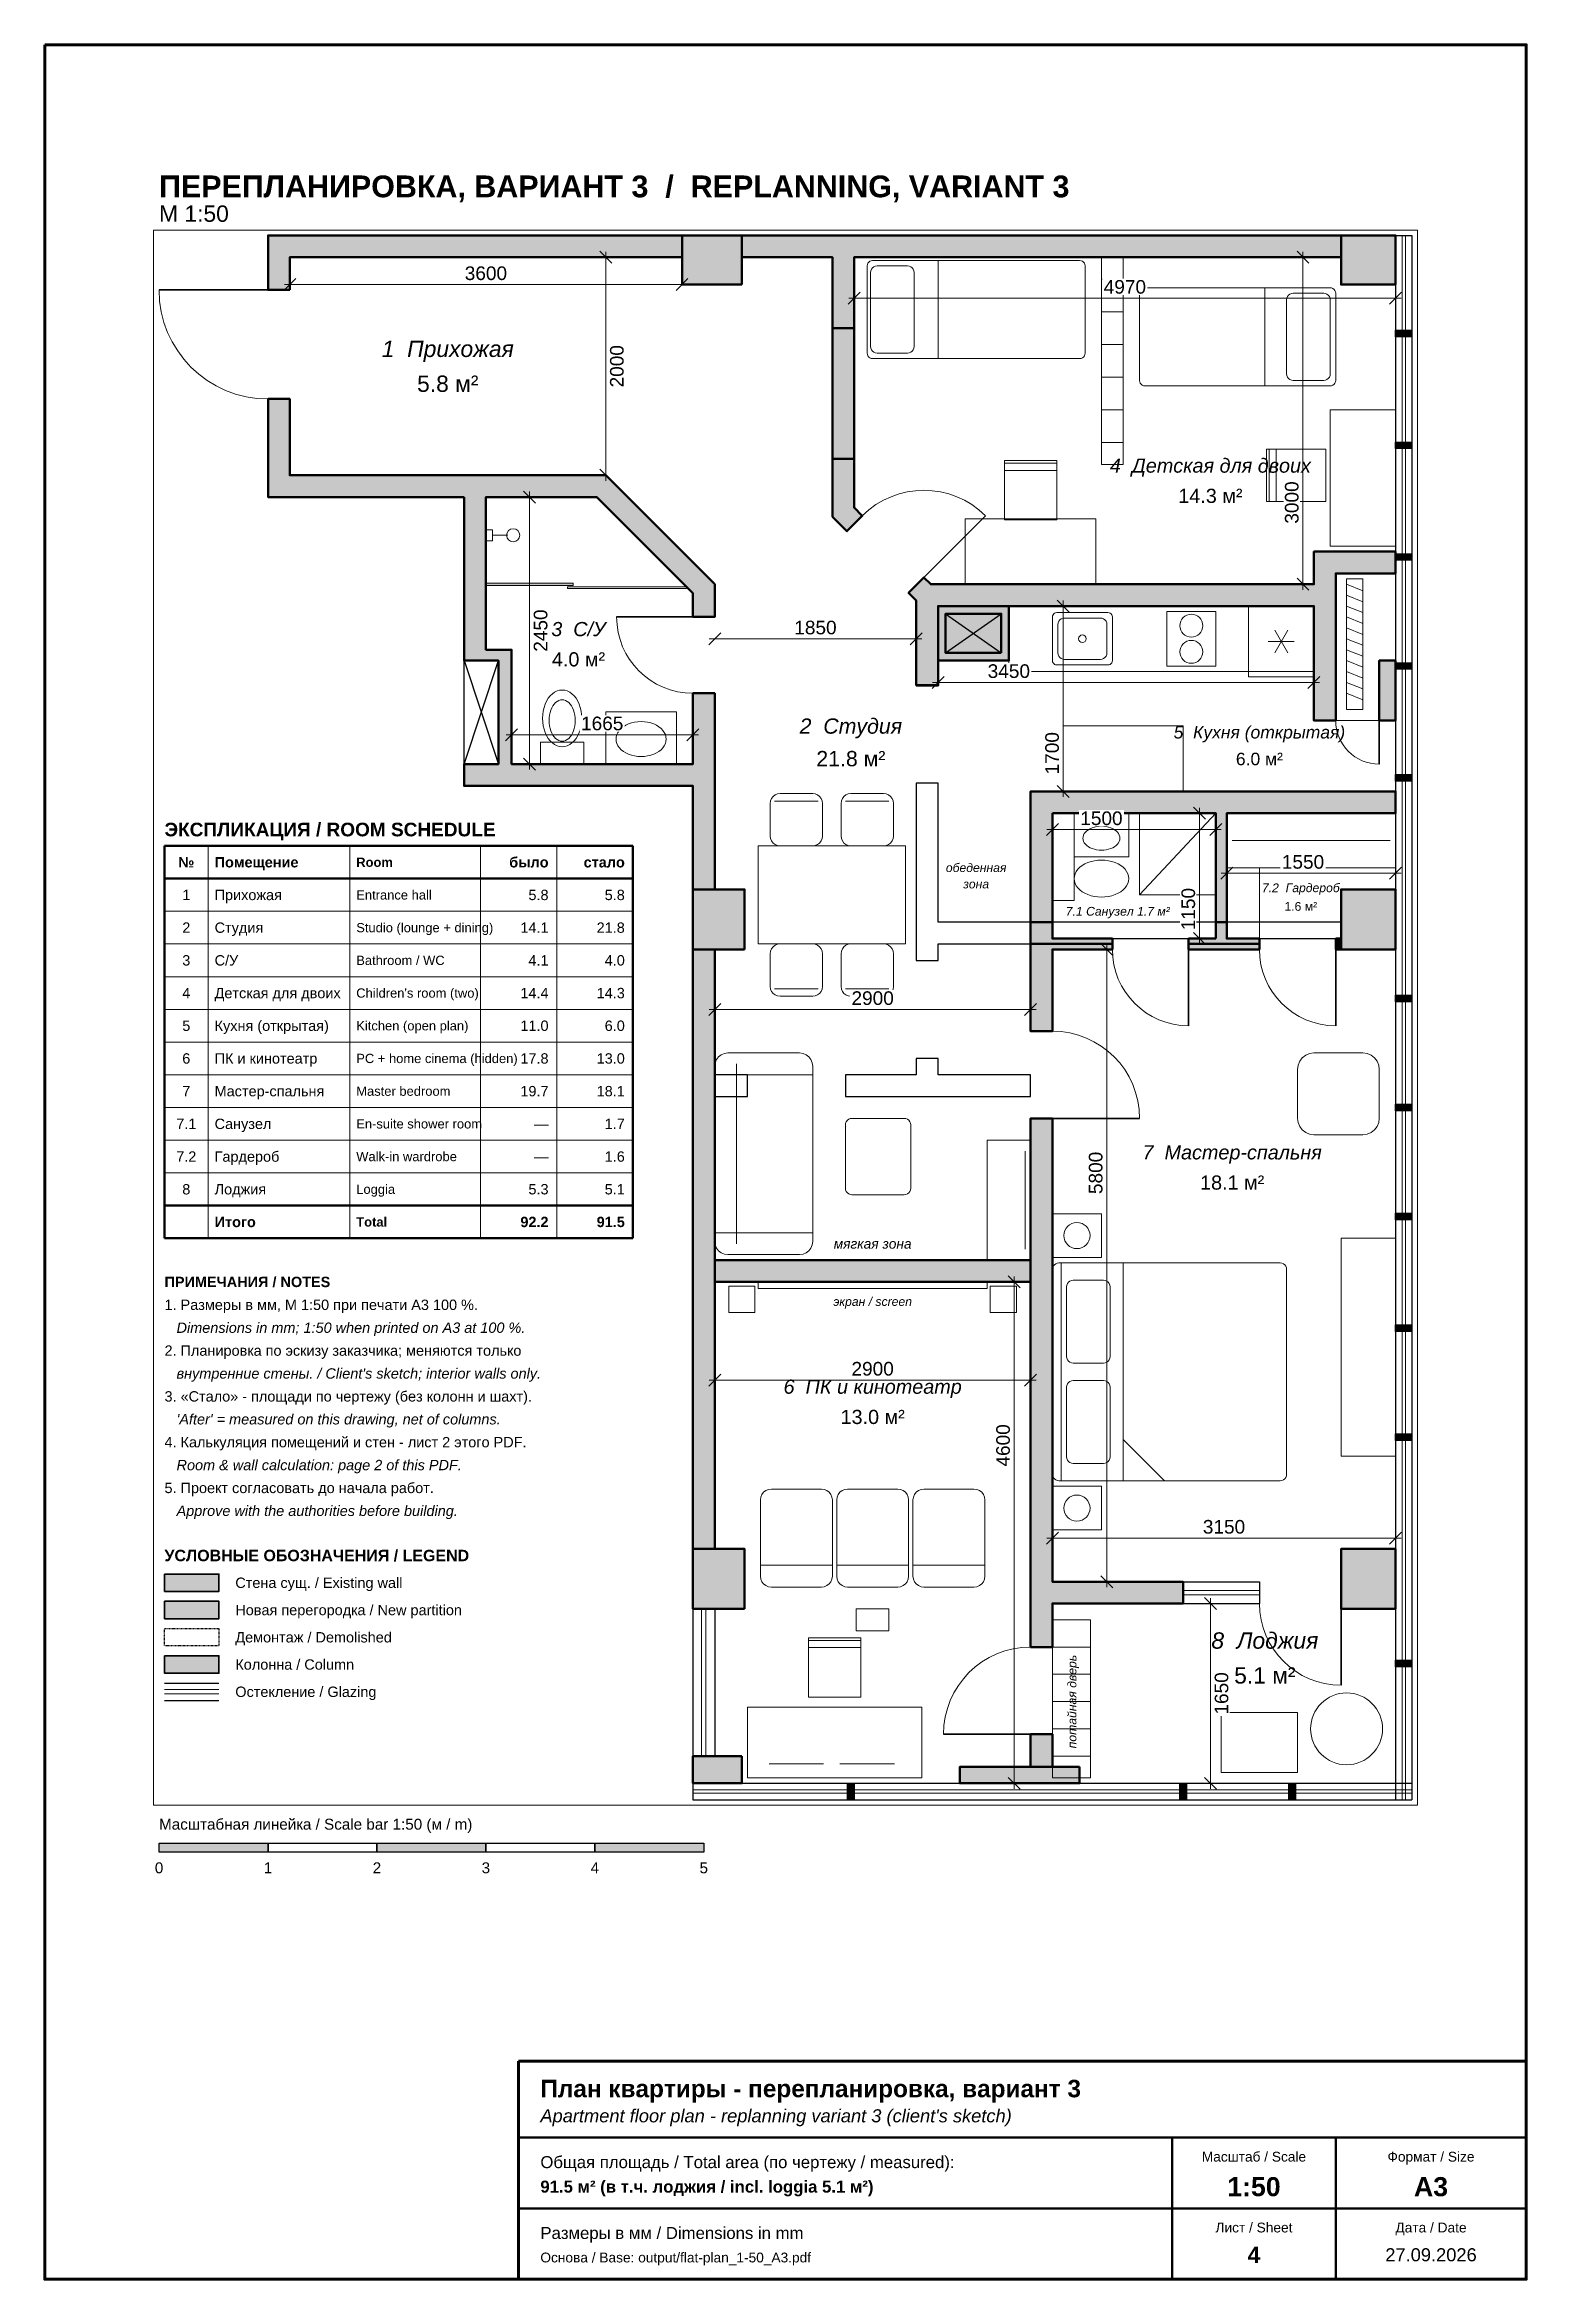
# Paper-space layout 'A3 1-50' of a CAD drawing. Header units: millimetres. Extents: x 20 to 292, y 5 to 415.
# The model-space entities are those that its viewports show. They can reach past a viewport. Long polylines and large blocks are cut down to what shows.
import ezdxf
from ezdxf.enums import TextEntityAlignment as Align

# ---------------------------------------------------------------- set-up
doc = ezdxf.new("R2010")
doc.units = ezdxf.units.MM
doc.linetypes.add('DASHED', pattern=[1.524, 1.27, -0.254])
for name, color, linetype, lineweight, true_color in [('A-COLS', 7, 'Continuous', 50, 0x000000), ('A-DIMS', 7, 'Continuous', 13, 0x000000), ('A-DOOR', 7, 'Continuous', 35, 0x000000), ('A-DOOR-SWING', 7, 'Continuous', 13, 0x404040), ('A-FIXT', 7, 'Continuous', 18, 0x262626), ('A-FURN', 7, 'Continuous', 13, 0x6b6b6b), ('A-GLAZ', 7, 'Continuous', 18, 0x1a6bc7), ('A-GLAZ-FRAME', 7, 'Continuous', 25, 0x000000), ('A-SHAFT', 7, 'Continuous', 25, 0x000000), ('A-SHEET', 7, 'Continuous', 25, 0x000000), ('A-TEXT', 7, 'Continuous', 18, 0x000000), ('A-WALL', 7, 'Continuous', 50, 0x000000), ('A-WALL-DEMO', 7, 'Continuous', 25, 0x595959), ('A-WALL-FILL', 7, 'Continuous', 13, 0x999999), ('A-WALL-NEW', 7, 'Continuous', 50, 0x000000), ('A-WALL-NEW-FILL', 7, 'Continuous', 13, 0xed8c40)]:
    doc.layers.add(name, color=color, linetype=linetype, lineweight=lineweight, true_color=true_color)
doc.layers.add('A-VPORT', color=7, linetype='Continuous', plot=False)
doc.styles.add('PLAN-BOLD', font='arialbd.ttf')
doc.styles.add('PLAN-ITALIC', font='ariali.ttf')
doc.styles.add('PLAN-REGULAR', font='arial.ttf')
doc.dimstyles.new('PLAN-1-50', dxfattribs={"dimscale": 50, "dimtxt": 2.5, "dimasz": 2.5, "dimexe": 1, "dimexo": 0, "dimgap": 0.8, "dimtad": 1, "dimdec": 0, "dimtxsty": 'PLAN-REGULAR', "dimtsz": 1.1, "dimcen": 2.5, "dimdle": 1, "dimazin": 3, "dimtfac": 1, "dimtmove": 0, "dimatfit": 3, "dimtfill": 1, "dimlwd": 13, "dimlwe": 13})

psp = doc.layouts.new('A3 1-50')

# ---------------------------------------------------------------- texts
at = {"layer": 'A-TEXT'}
for s, height, style, p in [('ПЕРЕПЛАНИРОВКА, ВАРИАНТ 3  /  REPLANNING, VARIANT 3', 4, 'PLAN-BOLD', (41, 389)), ('М 1:50', 3, 'PLAN-REGULAR', (41, 384)), ('ЭКСПЛИКАЦИЯ / ROOM SCHEDULE', 2.5, 'PLAN-BOLD', (42, 271)), ('Помещение', 1.9, 'PLAN-BOLD', (51.2, 265)), ('Room', 1.7, 'PLAN-BOLD', (77.2, 265)), ('Прихожая', 1.9, 'PLAN-REGULAR', (51.2, 259)), ('Entrance hall', 1.7, 'PLAN-REGULAR', (77.2, 259)), ('Студия', 1.9, 'PLAN-REGULAR', (51.2, 253)), ('Studio (lounge + dining)', 1.7, 'PLAN-REGULAR', (77.2, 253)), ('С/У', 1.9, 'PLAN-REGULAR', (51.2, 247)), ('Bathroom / WC', 1.7, 'PLAN-REGULAR', (77.2, 247)), ('Детская для двоих', 1.9, 'PLAN-REGULAR', (51.2, 241)), ("Children's room (two)", 1.7, 'PLAN-REGULAR', (77.2, 241)), ('Кухня (открытая)', 1.9, 'PLAN-REGULAR', (51.2, 235)), ('Kitchen (open plan)', 1.7, 'PLAN-REGULAR', (77.2, 235)), ('ПК и кинотеатр', 1.9, 'PLAN-REGULAR', (51.2, 229)), ('PC + home cinema (hidden)', 1.7, 'PLAN-REGULAR', (77.2, 229)), ('Мастер-спальня', 1.9, 'PLAN-REGULAR', (51.2, 223)), ('Master bedroom', 1.7, 'PLAN-REGULAR', (77.2, 223)), ('Санузел', 1.9, 'PLAN-REGULAR', (51.2, 217)), ('En-suite shower room', 1.7, 'PLAN-REGULAR', (77.2, 217)), ('Гардероб', 1.9, 'PLAN-REGULAR', (51.2, 211)), ('Walk-in wardrobe', 1.7, 'PLAN-REGULAR', (77.2, 211)), ('Лоджия', 1.9, 'PLAN-REGULAR', (51.2, 205)), ('Loggia', 1.7, 'PLAN-REGULAR', (77.2, 205)), ('Итого', 1.9, 'PLAN-BOLD', (51.2, 199)), ('Total', 1.7, 'PLAN-BOLD', (77.2, 199)), ('ПРИМЕЧАНИЯ / NOTES', 1.9, 'PLAN-BOLD', (42, 188)), ('1. Размеры в мм, М 1:50 при печати A3 100 %.', 1.9, 'PLAN-REGULAR', (42, 183.8)), ('   Dimensions in mm; 1:50 when printed on A3 at 100 %.', 1.9, 'PLAN-ITALIC', (42, 179.6)), ('2. Планировка по эскизу заказчика; меняются только', 1.9, 'PLAN-REGULAR', (42, 175.4)), ("   внутренние стены. / Client's sketch; interior walls only.", 1.9, 'PLAN-ITALIC', (42, 171.2)), ('3. «Стало» - площади по чертежу (без колонн и шахт).', 1.9, 'PLAN-REGULAR', (42, 167)), ("   'After' = measured on this drawing, net of columns.", 1.9, 'PLAN-ITALIC', (42, 162.8)), ('4. Калькуляция помещений и стен - лист 2 этого PDF.', 1.9, 'PLAN-REGULAR', (42, 158.6)), ('   Room & wall calculation: page 2 of this PDF.', 1.9, 'PLAN-ITALIC', (42, 154.4)), ('5. Проект согласовать до начала работ.', 1.9, 'PLAN-REGULAR', (42, 150.2)), ('   Approve with the authorities before building.', 1.9, 'PLAN-ITALIC', (42, 146)), ('УСЛОВНЫЕ ОБОЗНАЧЕНИЯ / LEGEND', 2.1, 'PLAN-BOLD', (42, 137.8)), ('Стена сущ. / Existing wall', 1.9, 'PLAN-REGULAR', (55, 132.8)), ('Новая перегородка / New partition', 1.9, 'PLAN-REGULAR', (55, 127.8)), ('Демонтаж / Demolished', 1.9, 'PLAN-REGULAR', (55, 122.8)), ('Колонна / Column', 1.9, 'PLAN-REGULAR', (55, 117.8)), ('Остекление / Glazing', 1.9, 'PLAN-REGULAR', (55, 112.8)), ('Масштабная линейка / Scale bar 1:50 (м / m)', 2, 'PLAN-REGULAR', (41, 88.5)), ('План квартиры - перепланировка, вариант 3', 3.2, 'PLAN-BOLD', (111, 40)), ("Apartment floor plan - replanning variant 3 (client's sketch)", 2.4, 'PLAN-ITALIC', (111, 35)), ('Общая площадь / Total area (по чертежу / measured):', 2.2, 'PLAN-REGULAR', (111, 26.5)), ('91.5 м² (в т.ч. лоджия / incl. loggia 5.1 м²)', 2.2, 'PLAN-BOLD', (111, 22)), ('Размеры в мм / Dimensions in mm', 2.2, 'PLAN-REGULAR', (111, 13.5)), ('Основа / Base: output/flat-plan_1-50_A3.pdf', 1.8, 'PLAN-REGULAR', (111, 9))]:
    psp.add_text(s, height=height, dxfattribs=dict(at, style=style)).set_placement(p, align=Align.MIDDLE_LEFT)
for s, height, style, p in [('№', 1.9, 'PLAN-BOLD', (46, 265)), ('1', 1.9, 'PLAN-REGULAR', (46, 259)), ('2', 1.9, 'PLAN-REGULAR', (46, 253)), ('3', 1.9, 'PLAN-REGULAR', (46, 247)), ('4', 1.9, 'PLAN-REGULAR', (46, 241)), ('5', 1.9, 'PLAN-REGULAR', (46, 235)), ('6', 1.9, 'PLAN-REGULAR', (46, 229)), ('7', 1.9, 'PLAN-REGULAR', (46, 223)), ('7.1', 1.9, 'PLAN-REGULAR', (46, 217)), ('7.2', 1.9, 'PLAN-REGULAR', (46, 211)), ('8', 1.9, 'PLAN-REGULAR', (46, 205)), ('0', 2, 'PLAN-REGULAR', (41, 80.5)), ('1', 2, 'PLAN-REGULAR', (61, 80.5)), ('2', 2, 'PLAN-REGULAR', (81, 80.5)), ('3', 2, 'PLAN-REGULAR', (101, 80.5)), ('4', 2, 'PLAN-REGULAR', (121, 80.5)), ('5', 2, 'PLAN-REGULAR', (141, 80.5)), ('Масштаб / Scale', 1.8, 'PLAN-REGULAR', (242, 27.5)), ('Формат / Size', 1.8, 'PLAN-REGULAR', (274.5, 27.5)), ('1:50', 3.5, 'PLAN-BOLD', (242, 22)), ('A3', 3.5, 'PLAN-BOLD', (274.5, 22)), ('Лист / Sheet', 1.8, 'PLAN-REGULAR', (242, 14.5)), ('Дата / Date', 1.8, 'PLAN-REGULAR', (274.5, 14.5)), ('4', 3, 'PLAN-BOLD', (242, 9.5)), ('27.09.2026', 2.4, 'PLAN-REGULAR', (274.5, 9.5))]:
    psp.add_text(s, height=height, dxfattribs=dict(at, style=style)).set_placement(p, align=Align.MIDDLE_CENTER)
for s, style, p in [('было', 'PLAN-BOLD', (112.5, 265)), ('стало', 'PLAN-BOLD', (126.5, 265)), ('5.8', 'PLAN-REGULAR', (112.5, 259)), ('5.8', 'PLAN-REGULAR', (126.5, 259)), ('14.1', 'PLAN-REGULAR', (112.5, 253)), ('21.8', 'PLAN-REGULAR', (126.5, 253)), ('4.1', 'PLAN-REGULAR', (112.5, 247)), ('4.0', 'PLAN-REGULAR', (126.5, 247)), ('14.4', 'PLAN-REGULAR', (112.5, 241)), ('14.3', 'PLAN-REGULAR', (126.5, 241)), ('11.0', 'PLAN-REGULAR', (112.5, 235)), ('6.0', 'PLAN-REGULAR', (126.5, 235)), ('17.8', 'PLAN-REGULAR', (112.5, 229)), ('13.0', 'PLAN-REGULAR', (126.5, 229)), ('19.7', 'PLAN-REGULAR', (112.5, 223)), ('18.1', 'PLAN-REGULAR', (126.5, 223)), ('1.7', 'PLAN-REGULAR', (126.5, 217)), ('—', 'PLAN-REGULAR', (112.5, 217)), ('—', 'PLAN-REGULAR', (112.5, 211)), ('1.6', 'PLAN-REGULAR', (126.5, 211)), ('5.3', 'PLAN-REGULAR', (112.5, 205)), ('5.1', 'PLAN-REGULAR', (126.5, 205)), ('92.2', 'PLAN-BOLD', (112.5, 199)), ('91.5', 'PLAN-BOLD', (126.5, 199))]:
    psp.add_text(s, height=1.9, dxfattribs=dict(at, style=style)).set_placement(p, align=Align.MIDDLE_RIGHT)

msp = doc.modelspace()

# ---------------------------------------------------------------- texts
at = {"layer": 'A-TEXT'}
for s, height, style, p in [('1  Прихожая', 150, 'PLAN-ITALIC', (2650, 13310)), ('5.8 м²', 150, 'PLAN-REGULAR', (2650, 12990)), ('4  Детская для двоих', 130, 'PLAN-ITALIC', (9650, 12238.7)), ('14.3 м²', 130, 'PLAN-REGULAR', (9650, 11961.3)), ('3  С/У', 130, 'PLAN-ITALIC', (3850, 10738.7)), ('4.0 м²', 130, 'PLAN-REGULAR', (3850, 10461.3)), ('2  Студия', 140, 'PLAN-ITALIC', (6350, 9849.3)), ('5  Кухня (открытая)', 115, 'PLAN-ITALIC', (10100, 9792.7)), ('21.8 м²', 140, 'PLAN-REGULAR', (6350, 9550.7)), ('6.0 м²', 115, 'PLAN-REGULAR', (10100, 9547.3)), ('обеденная', 80, 'PLAN-ITALIC', (7500, 8550)), ('зона', 80, 'PLAN-ITALIC', (7500, 8400)), ('7.2  Гардероб', 80, 'PLAN-ITALIC', (10480, 8365.3)), ('1.6 м²', 80, 'PLAN-REGULAR', (10480, 8194.7)), ('7.1 Санузел 1.7 м²', 80, 'PLAN-ITALIC', (8800, 8150)), ('7  Мастер-спальня', 130, 'PLAN-ITALIC', (9850, 5938.7)), ('18.1 м²', 130, 'PLAN-REGULAR', (9850, 5661.3)), ('мягкая зона', 90, 'PLAN-ITALIC', (6550, 5100)), ('экран / screen', 80, 'PLAN-ITALIC', (6550, 4570)), ('6  ПК и кинотеатр', 130, 'PLAN-ITALIC', (6550, 3788.7)), ('13.0 м²', 130, 'PLAN-REGULAR', (6550, 3511.3)), ('8  Лоджия', 150, 'PLAN-ITALIC', (10150, 1460)), ('5.1 м²', 150, 'PLAN-REGULAR', (10150, 1140))]:
    msp.add_text(s, height=height, dxfattribs=dict(at, style=style)).set_placement(p, align=Align.MIDDLE_CENTER)
at = {"layer": 'A-TEXT', "style": 'PLAN-ITALIC'}
msp.add_text('потайная дверь', height=80, rotation=90, dxfattribs=at).set_placement((8380, 900), align=Align.MIDDLE_CENTER)

# ---------------------------------------------------------------- hatches: boundary and pattern name
at = {"layer": 'A-COLS', "true_color": 0x000000}
h = msp.add_hatch(color=7, dxfattribs=at)
h.dxf.hatch_style = 1
h.paths.add_polyline_path([(5350, 13900), (5350, 14350), (4800, 14350), (4800, 13900)])
h = msp.add_hatch(color=7, dxfattribs=at)
h.dxf.hatch_style = 1
h.paths.add_polyline_path([(11350, 13900), (11350, 14350), (10850, 14350), (10850, 13900)])
h = msp.add_hatch(color=7, dxfattribs=at)
h.dxf.hatch_style = 1
h.paths.add_polyline_path([(11350, 9900), (11350, 10450), (11200, 10450), (11200, 9900)])
h = msp.add_hatch(color=7, dxfattribs=at)
h.dxf.hatch_style = 1
h.paths.add_polyline_path([(5375, 7800), (5375, 8350), (4900, 8350), (4900, 7800)])
h = msp.add_hatch(color=7, dxfattribs=at)
h.dxf.hatch_style = 1
h.paths.add_polyline_path([(11350, 7800), (11350, 8350), (10850, 8350), (10850, 7800)])
h = msp.add_hatch(color=7, dxfattribs=at)
h.dxf.hatch_style = 1
h.paths.add_polyline_path([(5375, 1750), (5375, 2300), (4900, 2300), (4900, 1750)])
h = msp.add_hatch(color=7, dxfattribs=at)
h.dxf.hatch_style = 1
h.paths.add_polyline_path([(11350, 1750), (11350, 2300), (10850, 2300), (10850, 1750)])
h = msp.add_hatch(color=7, dxfattribs=at)
h.dxf.hatch_style = 1
h.paths.add_polyline_path([(5350, 400), (4900, 400), (4900, 150), (5350, 150)])
h = msp.add_hatch(color=7, dxfattribs=at)
h.dxf.hatch_style = 1
h.paths.add_polyline_path([(8450, 300), (7350, 300), (7350, 150), (8450, 150)])
at = {"layer": 'A-GLAZ', "true_color": 0xbfdef7}
h = msp.add_hatch(color=7, dxfattribs=at)
h.dxf.hatch_style = 1
h.paths.add_polyline_path([(3000, 11160), (3800, 11160), (3800, 11140), (3000, 11140)])
at = {"layer": 'A-GLAZ-FRAME', "true_color": 0x000000}
h = msp.add_hatch(color=7, dxfattribs=at)
h.dxf.hatch_style = 1
h.paths.add_polyline_path([(11350, 13480), (11500, 13480), (11500, 13420), (11350, 13420)])
h = msp.add_hatch(color=7, dxfattribs=at)
h.dxf.hatch_style = 1
h.paths.add_polyline_path([(11350, 12455), (11500, 12455), (11500, 12395), (11350, 12395)])
h = msp.add_hatch(color=7, dxfattribs=at)
h.dxf.hatch_style = 1
h.paths.add_polyline_path([(11350, 11430), (11500, 11430), (11500, 11370), (11350, 11370)])
h = msp.add_hatch(color=7, dxfattribs=at)
h.dxf.hatch_style = 1
h.paths.add_polyline_path([(11350, 10430), (11500, 10430), (11500, 10370), (11350, 10370)])
h = msp.add_hatch(color=7, dxfattribs=at)
h.dxf.hatch_style = 1
h.paths.add_polyline_path([(11350, 9405), (11500, 9405), (11500, 9345), (11350, 9345)])
h = msp.add_hatch(color=7, dxfattribs=at)
h.dxf.hatch_style = 1
h.paths.add_polyline_path([(11350, 7380), (11500, 7380), (11500, 7320), (11350, 7320)])
h = msp.add_hatch(color=7, dxfattribs=at)
h.dxf.hatch_style = 1
h.paths.add_polyline_path([(11350, 6380), (11500, 6380), (11500, 6320), (11350, 6320)])
h = msp.add_hatch(color=7, dxfattribs=at)
h.dxf.hatch_style = 1
h.paths.add_polyline_path([(11350, 5380), (11500, 5380), (11500, 5320), (11350, 5320)])
h = msp.add_hatch(color=7, dxfattribs=at)
h.dxf.hatch_style = 1
h.paths.add_polyline_path([(11350, 4355), (11500, 4355), (11500, 4295), (11350, 4295)])
h = msp.add_hatch(color=7, dxfattribs=at)
h.dxf.hatch_style = 1
h.paths.add_polyline_path([(11350, 3355), (11500, 3355), (11500, 3295), (11350, 3295)])
h = msp.add_hatch(color=7, dxfattribs=at)
h.dxf.hatch_style = 1
h.paths.add_polyline_path([(11350, 1280), (11500, 1280), (11500, 1220), (11350, 1220)])
h = msp.add_hatch(color=7, dxfattribs=at)
h.dxf.hatch_style = 1
h.paths.add_polyline_path([(6320, 150), (6380, 150), (6380, 0), (6320, 0)])
h = msp.add_hatch(color=7, dxfattribs=at)
h.dxf.hatch_style = 1
h.paths.add_polyline_path([(9370, 150), (9430, 150), (9430, 0), (9370, 0)])
h = msp.add_hatch(color=7, dxfattribs=at)
h.dxf.hatch_style = 1
h.paths.add_polyline_path([(10370, 150), (10430, 150), (10430, 0), (10370, 0)])
at = {"layer": 'A-WALL-FILL', "true_color": 0x999999}
h = msp.add_hatch(color=7, dxfattribs=at)
h.dxf.hatch_style = 1
h.paths.add_polyline_path([(1200, 13850), (1200, 14150), (4800, 14150), (4800, 14350), (1000, 14350), (1000, 13850)])
h = msp.add_hatch(color=7, dxfattribs=at)
h.dxf.hatch_style = 1
h.paths.add_polyline_path([(6180, 13500), (6380, 13500), (6380, 14150), (10850, 14150), (10850, 14350), (5350, 14350), (5350, 14150), (6180, 14150)])
h = msp.add_hatch(color=7, dxfattribs=at)
h.dxf.hatch_style = 1
h.paths.add_polyline_path([(2800, 11950), (2800, 10450), (3115, 10450), (3115, 9500), (2800, 9500), (2800, 9300), (4900, 9300), (4900, 8350), (5100, 8350), (5100, 10150), (4900, 10150), (4900, 9500), (3235, 9500), (3235, 10550), (3000, 10550), (3000, 11950), (4017.2, 11950), (4900, 11067.2), (4900, 10850), (5100, 10850), (5100, 11150), (4100, 12150), (1200, 12150), (1200, 12850), (1000, 12850), (1000, 11950)])
h = msp.add_hatch(color=7, dxfattribs=at)
h.dxf.hatch_style = 1
h.paths.add_polyline_path([(6180, 11770), (6313.6, 11636.4), (6455, 11777.8), (6380, 11852.8), (6380, 12300), (6180, 12300)])
h = msp.add_hatch(color=7, dxfattribs=at)
h.dxf.hatch_style = 1
h.paths.add_polyline_path([(6950, 10225), (7150, 10225), (7150, 10950), (10600, 10950), (10600, 9900), (10800, 9900), (10800, 11250), (11350, 11250), (11350, 11450), (10600, 11450), (10600, 11150), (7082.8, 11150), (7020.7, 11212.2), (6879.3, 11070.7), (6950, 11000)])
h = msp.add_hatch(color=7, dxfattribs=at)
h.dxf.hatch_style = 1
h.paths.add_polyline_path([(7150, 10950), (7150, 10450), (7800, 10450), (7800, 10950)])
h.paths.add_polyline_path([(7730, 10520), (7220, 10520), (7220, 10880), (7730, 10880)], flags=0)
h = msp.add_hatch(color=7, dxfattribs=at)
h.dxf.hatch_style = 1
h.paths.add_polyline_path([(8750, 7900), (8200, 7900), (8200, 8050), (8000, 8050), (8000, 7850), (8750, 7850)])
h = msp.add_hatch(color=7, dxfattribs=at)
h.dxf.hatch_style = 1
h.paths.add_polyline_path([(9700, 7900), (9450, 7900), (9450, 7850), (10100, 7850), (10100, 7900), (9800, 7900), (9800, 8050), (9700, 8050)])
h = msp.add_hatch(color=7, dxfattribs=at)
h.dxf.hatch_style = 1
h.paths.add_polyline_path([(5100, 2300), (5100, 7800), (4900, 7800), (4900, 2300)])
h = msp.add_hatch(color=7, dxfattribs=at)
h.dxf.hatch_style = 1
h.paths.add_polyline_path([(10800, 7900), (10800, 7850), (10850, 7850), (10850, 7900)])
h = msp.add_hatch(color=7, dxfattribs=at)
h.dxf.hatch_style = 1
h.paths.add_polyline_path([(8000, 1400), (8200, 1400), (8200, 1800), (9400, 1800), (9400, 2000), (8200, 2000), (8200, 6250), (8000, 6250)])
h = msp.add_hatch(color=7, dxfattribs=at)
h.dxf.hatch_style = 1
h.paths.add_polyline_path([(8000, 600), (8000, 300), (8200, 300), (8200, 600)])
at = {"layer": 'A-WALL-NEW-FILL', "true_color": 0xed8c40}
h = msp.add_hatch(color=7, dxfattribs=at)
h.dxf.hatch_style = 1
h.paths.add_polyline_path([(6180, 12300), (6380, 12300), (6380, 13500), (6180, 13500)])
h = msp.add_hatch(color=7, dxfattribs=at)
h.dxf.hatch_style = 1
h.paths.add_polyline_path([(6950, 10220), (7150, 10220), (7150, 10225), (6950, 10225)])
h = msp.add_hatch(color=7, dxfattribs=at)
h.dxf.hatch_style = 1
h.paths.add_polyline_path([(8200, 9050), (9700, 9050), (9700, 8050), (9800, 8050), (9800, 9050), (11350, 9050), (11350, 9250), (8000, 9250), (8000, 8050), (8200, 8050)])
h = msp.add_hatch(color=7, dxfattribs=at)
h.dxf.hatch_style = 1
h.paths.add_polyline_path([(8750, 7850), (8000, 7850), (8000, 7050), (8200, 7050), (8200, 7800), (8750, 7800)])
h = msp.add_hatch(color=7, dxfattribs=at)
h.dxf.hatch_style = 1
h.paths.add_polyline_path([(9450, 7800), (10100, 7800), (10100, 7850), (9450, 7850)])
h = msp.add_hatch(color=7, dxfattribs=at)
h.dxf.hatch_style = 1
h.paths.add_polyline_path([(10800, 7800), (10850, 7800), (10850, 7850), (10800, 7850)])
h = msp.add_hatch(color=7, dxfattribs=at)
h.dxf.hatch_style = 1
h.paths.add_polyline_path([(8000, 4750), (8000, 4950), (5100, 4950), (5100, 4750)])

# ---------------------------------------------------------------- linework, layer by layer
at = {"layer": 'A-COLS'}
for points in [[(5350, 13900), (5350, 14350), (4800, 14350), (4800, 13900)], [(11350, 13900), (11350, 14350), (10850, 14350), (10850, 13900)], [(11350, 9900), (11350, 10450), (11200, 10450), (11200, 9900)], [(5375, 7800), (5375, 8350), (4900, 8350), (4900, 7800)], [(11350, 7800), (11350, 8350), (10850, 8350), (10850, 7800)], [(5375, 1750), (5375, 2300), (4900, 2300), (4900, 1750)], [(11350, 1750), (11350, 2300), (10850, 2300), (10850, 1750)], [(5350, 400), (4900, 400), (4900, 150), (5350, 150)], [(8450, 300), (7350, 300), (7350, 150), (8450, 150)]]:
    msp.add_lwpolyline(points, close=True, dxfattribs=at)
at = {"layer": 'A-DOOR'}
for p, q in [((1000, 13850), (0, 13850)), ((7020.7, 11212.2), (7586.4, 11777.8)), ((4900, 10850), (4200, 10850)), ((11200, 9900), (11200, 9500)), ((9450, 7800), (9450, 7100)), ((10800, 7800), (10800, 7100)), ((8200, 6250), (9000, 6250)), ((8000, 600), (7200, 600))]:
    msp.add_line(p, q, dxfattribs=at)
at = {"layer": 'A-DOOR', "true_color": 0x1a6bc7}
msp.add_line((10850, 1800), (10850, 1050), dxfattribs=at)
at = {"layer": 'A-DOOR-SWING'}
for centre, radius, start, end in [((1000, 13850), 1000, -180, -90), ((7020.7, 11212.2), 800, 45, 135), ((4900, 10850), 700, -180, -90), ((11200, 9900), 400, -180, -90), ((9450, 7800), 700, -180, -90), ((10800, 7800), 700, -180, -90), ((8200, 6250), 800, 0, 90), ((10850, 1800), 750, -180, -90), ((8000, 600), 800, -270, -180)]:
    msp.add_arc(centre, radius, start, end, dxfattribs=at)
at = {"layer": 'A-FIXT'}
for p, q in [((3060, 11600), (3200, 11600)), ((10900, 11150), (11050, 11090)), ((10900, 11050), (11050, 10990)), ((10900, 10950), (11050, 10890)), ((10240, 10728.9), (10360, 10521.1)), ((10360, 10728.9), (10240, 10521.1)), ((10900, 10850), (11050, 10790)), ((10900, 10750), (11050, 10690)), ((10180, 10625), (10420, 10625)), ((10900, 10650), (11050, 10590)), ((10900, 10550), (11050, 10490)), ((10900, 10450), (11050, 10390)), ((10900, 10350), (11050, 10290)), ((10900, 10250), (11050, 10190)), ((10900, 10150), (11050, 10090)), ((10800, 9900), (11200, 9900)), ((9000, 8300), (9700, 9050)), ((7950, 5950), (7950, 5050)), ((5600, 330), (6100, 330)), ((6250, 330), (6750, 330))]:
    msp.add_line(p, q, dxfattribs=at)
for points in [[(3000, 11650), (3060, 11650), (3060, 11550), (3000, 11550)], [(10900, 11200), (11050, 11200), (11050, 10000), (10900, 10000)], [(7800, 10950), (10600, 10950), (10600, 10350), (7800, 10350)], [(8710, 10890), (8720.4, 10888.6), (8730, 10884.6), (8738.3, 10878.3), (8744.6, 10870), (8748.6, 10860.4), (8750, 10850), (8750, 10450), (8748.6, 10439.6), (8744.6, 10430), (8738.3, 10421.7), (8730, 10415.4), (8720.4, 10411.4), (8710, 10410), (8240, 10410), (8229.6, 10411.4), (8220, 10415.4), (8211.7, 10421.7), (8205.4, 10430), (8201.4, 10439.6), (8200, 10450), (8200, 10850), (8201.4, 10860.4), (8205.4, 10870), (8211.7, 10878.3), (8220, 10884.6), (8229.6, 10888.6), (8240, 10890)], [(9250, 10900), (9700, 10900), (9700, 10400), (9250, 10400)], [(10000, 10950), (10600, 10950), (10600, 10300), (10000, 10300)], [(8640, 10840), (8655.5, 10838), (8670, 10832), (8682.4, 10822.4), (8692, 10810), (8698, 10795.5), (8700, 10780), (8700, 10520), (8698, 10504.5), (8692, 10490), (8682.4, 10477.6), (8670, 10468), (8655.5, 10462), (8640, 10460), (8310, 10460), (8294.5, 10462), (8280, 10468), (8267.6, 10477.6), (8258, 10490), (8252, 10504.5), (8250, 10520), (8250, 10780), (8252, 10795.5), (8258, 10810), (8267.6, 10822.4), (8280, 10832), (8294.5, 10838), (8310, 10840)], [(3880, 9920), (3878.5, 9886.1), (3873.9, 9852.7), (3866.3, 9820.5), (3855.9, 9790), (3842.8, 9761.7), (3827.3, 9736.2), (3809.6, 9713.7), (3790, 9694.8), (3768.9, 9679.8), (3746.6, 9668.9), (3723.5, 9662.2), (3700, 9660), (3676.5, 9662.2), (3653.4, 9668.9), (3631.1, 9679.8), (3610, 9694.8), (3590.4, 9713.7), (3572.7, 9736.2), (3557.2, 9761.7), (3544.1, 9790), (3533.7, 9820.5), (3526.1, 9852.7), (3521.5, 9886.1), (3520, 9920), (3521.5, 9953.9), (3526.1, 9987.3), (3533.7, 10019.5), (3544.1, 10050), (3557.2, 10078.3), (3572.7, 10103.8), (3590.4, 10126.3), (3610, 10145.2), (3631.1, 10160.2), (3653.4, 10171.1), (3676.5, 10177.8), (3700, 10180), (3723.5, 10177.8), (3746.6, 10171.1), (3768.9, 10160.2), (3790, 10145.2), (3809.6, 10126.3), (3827.3, 10103.8), (3842.8, 10078.3), (3855.9, 10050), (3866.3, 10019.5), (3873.9, 9987.3), (3878.5, 9953.9)], [(3820, 9900), (3819, 9875.2), (3815.9, 9850.8), (3810.9, 9827.3), (3803.9, 9805), (3795.2, 9784.3), (3784.9, 9765.6), (3773.1, 9749.3), (3760, 9735.5), (3745.9, 9724.5), (3731.1, 9716.5), (3715.7, 9711.6), (3700, 9710), (3684.3, 9711.6), (3668.9, 9716.5), (3654.1, 9724.5), (3640, 9735.5), (3626.9, 9749.3), (3615.1, 9765.6), (3604.8, 9784.3), (3596.1, 9805), (3589.1, 9827.3), (3584.1, 9850.8), (3581, 9875.2), (3580, 9900), (3581, 9924.8), (3584.1, 9949.2), (3589.1, 9972.7), (3596.1, 9995), (3604.8, 10015.7), (3615.1, 10034.4), (3626.9, 10050.7), (3640, 10064.5), (3654.1, 10075.5), (3668.9, 10083.5), (3684.3, 10088.4), (3700, 10090), (3715.7, 10088.4), (3731.1, 10083.5), (3745.9, 10075.5), (3760, 10064.5), (3773.1, 10050.7), (3784.9, 10034.4), (3795.2, 10015.7), (3803.9, 9995), (3810.9, 9972.7), (3815.9, 9949.2), (3819, 9924.8)], [(4100, 9980), (4750, 9980), (4750, 9500), (4100, 9500)], [(4655, 9730), (4653, 9709.1), (4647.2, 9688.6), (4637.5, 9668.8), (4624.2, 9650), (4607.5, 9632.6), (4587.6, 9616.9), (4565, 9603.1), (4540, 9591.4), (4513, 9582.2), (4484.5, 9575.5), (4455, 9571.4), (4425, 9570), (4395, 9571.4), (4365.5, 9575.5), (4337, 9582.2), (4310, 9591.4), (4285, 9603.1), (4262.4, 9616.9), (4242.5, 9632.6), (4225.8, 9650), (4212.5, 9668.8), (4202.8, 9688.6), (4197, 9709.1), (4195, 9730), (4197, 9750.9), (4202.8, 9771.4), (4212.5, 9791.2), (4225.8, 9810), (4242.5, 9827.4), (4262.4, 9843.1), (4285, 9856.9), (4310, 9868.6), (4337, 9877.8), (4365.5, 9884.5), (4395, 9888.6), (4425, 9890), (4455, 9888.6), (4484.5, 9884.5), (4513, 9877.8), (4540, 9868.6), (4565, 9856.9), (4587.6, 9843.1), (4607.5, 9827.4), (4624.2, 9810), (4637.5, 9791.2), (4647.2, 9771.4), (4653, 9750.9)], [(8300, 9850), (9400, 9850), (9400, 9250), (8300, 9250)], [(3500, 9700), (3900, 9700), (3900, 9500), (3500, 9500)], [(8200, 9050), (8400, 9050), (8400, 8250), (8200, 8250)], [(8400, 9050), (8900, 9050), (8900, 8650), (8400, 8650)], [(8820, 8820), (8818.5, 8805.6), (8814.2, 8791.5), (8807.1, 8777.9), (8797.2, 8765), (8784.9, 8753), (8770.2, 8742.2), (8753.5, 8732.7), (8735, 8724.7), (8715.1, 8718.4), (8694, 8713.7), (8672.2, 8710.9), (8650, 8710), (8627.8, 8710.9), (8606, 8713.7), (8584.9, 8718.4), (8565, 8724.7), (8546.5, 8732.7), (8529.8, 8742.2), (8515.1, 8753), (8502.8, 8765), (8492.9, 8777.9), (8485.8, 8791.5), (8481.5, 8805.6), (8480, 8820), (8481.5, 8834.4), (8485.8, 8848.5), (8492.9, 8862.1), (8502.8, 8875), (8515.1, 8887), (8529.8, 8897.8), (8546.5, 8907.3), (8565, 8915.3), (8584.9, 8921.6), (8606, 8926.3), (8627.8, 8929.1), (8650, 8930), (8672.2, 8929.1), (8694, 8926.3), (8715.1, 8921.6), (8735, 8915.3), (8753.5, 8907.3), (8770.2, 8897.8), (8784.9, 8887), (8797.2, 8875), (8807.1, 8862.1), (8814.2, 8848.5), (8818.5, 8834.4)], [(8900, 8450), (8897.9, 8427.8), (8891.5, 8406), (8881, 8384.9), (8866.5, 8365), (8848.3, 8346.5), (8826.8, 8329.8), (8802.2, 8315.1), (8775, 8302.8), (8745.7, 8292.9), (8714.7, 8285.8), (8682.6, 8281.5), (8650, 8280), (8617.4, 8281.5), (8585.3, 8285.8), (8554.3, 8292.9), (8525, 8302.8), (8497.8, 8315.1), (8473.2, 8329.8), (8451.7, 8346.5), (8433.5, 8365), (8419, 8384.9), (8408.5, 8406), (8402.1, 8427.8), (8400, 8450), (8402.1, 8472.2), (8408.5, 8494), (8419, 8515.1), (8433.5, 8535), (8451.7, 8553.5), (8473.2, 8570.2), (8497.8, 8584.9), (8525, 8597.2), (8554.3, 8607.1), (8585.3, 8614.2), (8617.4, 8618.5), (8650, 8620), (8682.6, 8618.5), (8714.7, 8614.2), (8745.7, 8607.1), (8775, 8597.2), (8802.2, 8584.9), (8826.8, 8570.2), (8848.3, 8553.5), (8866.5, 8535), (8881, 8515.1), (8891.5, 8494), (8897.9, 8472.2)], [(5500, 4750), (7600, 4750), (7600, 4690), (5500, 4690)], [(5230, 4710), (5470, 4710), (5470, 4470), (5230, 4470)], [(7630, 4710), (7870, 4710), (7870, 4470), (7630, 4470)], [(6400, 1750), (6700, 1750), (6700, 1550), (6400, 1550)]]:
    msp.add_lwpolyline(points, close=True, dxfattribs=at)
for centre, radius in [((3250, 11600), 60), ((9475, 10770), 105), ((8475, 10650), 35), ((9475, 10530), 105)]:
    msp.add_circle(centre, radius, dxfattribs=at)
at = {"layer": 'A-FURN'}
for p, q in [((7150, 14120), (7150, 13220)), ((8650, 13950), (8850, 13950)), ((10150, 13870), (10150, 12970)), ((8650, 13650), (8850, 13650)), ((8650, 13350), (8850, 13350)), ((8650, 13050), (8850, 13050)), ((8650, 12750), (8850, 12750)), ((8650, 12450), (8850, 12450)), ((5650, 9160), (6050, 9160)), ((6300, 9160), (6700, 9160)), ((9850, 8800), (11300, 8800)), ((5650, 7440), (6050, 7440)), ((6300, 7440), (6700, 7440)), ((5100, 6650), (6000, 6650)), ((5300, 6750), (5300, 5100)), ((5100, 5200), (6000, 5200)), ((8280, 4925), (8280, 2925)), ((8850, 4925), (8850, 2925)), ((5520, 2150), (6180, 2150)), ((6220, 2150), (6880, 2150)), ((6920, 2150), (7580, 2150)), ((8200, 1650), (8550, 1650)), ((8200, 1400), (8550, 1400)), ((8200, 1150), (8550, 1150)), ((8200, 900), (8550, 900)), ((8200, 650), (8550, 650)), ((8200, 400), (8550, 400))]:
    msp.add_line(p, q, dxfattribs=at)
for points in [[(8650, 14150), (8850, 14150), (8850, 12250), (8650, 12250)], [(8450, 14120), (8462.9, 14118.3), (8475, 14113.3), (8485.4, 14105.4), (8493.3, 14095), (8498.3, 14082.9), (8500, 14070), (8500, 13270), (8498.3, 13257.1), (8493.3, 13245), (8485.4, 13234.6), (8475, 13226.7), (8462.9, 13221.7), (8450, 13220), (6550, 13220), (6537.1, 13221.7), (6525, 13226.7), (6514.6, 13234.6), (6506.7, 13245), (6501.7, 13257.1), (6500, 13270), (6500, 14070), (6501.7, 14082.9), (6506.7, 14095), (6514.6, 14105.4), (6525, 14113.3), (6537.1, 14118.3), (6550, 14120)], [(6870, 14070), (6885.5, 14068), (6900, 14062), (6912.4, 14052.4), (6922, 14040), (6928, 14025.5), (6930, 14010), (6930, 13330), (6928, 13314.5), (6922, 13300), (6912.4, 13287.6), (6900, 13278), (6885.5, 13272), (6870, 13270), (6590, 13270), (6574.5, 13272), (6560, 13278), (6547.6, 13287.6), (6538, 13300), (6532, 13314.5), (6530, 13330), (6530, 14010), (6532, 14025.5), (6538, 14040), (6547.6, 14052.4), (6560, 14062), (6574.5, 14068), (6590, 14070)], [(10750, 13870), (10762.9, 13868.3), (10775, 13863.3), (10785.4, 13855.4), (10793.3, 13845), (10798.3, 13832.9), (10800, 13820), (10800, 13020), (10798.3, 13007.1), (10793.3, 12995), (10785.4, 12984.6), (10775, 12976.7), (10762.9, 12971.7), (10750, 12970), (9050, 12970), (9037.1, 12971.7), (9025, 12976.7), (9014.6, 12984.6), (9006.7, 12995), (9001.7, 13007.1), (9000, 13020), (9000, 13820), (9001.7, 13832.9), (9006.7, 13845), (9014.6, 13855.4), (9025, 13863.3), (9037.1, 13868.3), (9050, 13870)], [(10690, 13820), (10705.5, 13818), (10720, 13812), (10732.4, 13802.4), (10742, 13790), (10748, 13775.5), (10750, 13760), (10750, 13080), (10748, 13064.5), (10742, 13050), (10732.4, 13037.6), (10720, 13028), (10705.5, 13022), (10690, 13020), (10410, 13020), (10394.5, 13022), (10380, 13028), (10367.6, 13037.6), (10358, 13050), (10352, 13064.5), (10350, 13080), (10350, 13760), (10352, 13775.5), (10358, 13790), (10367.6, 13802.4), (10380, 13812), (10394.5, 13818), (10410, 13820)], [(10750, 12750), (11350, 12750), (11350, 11500), (10750, 11500)], [(10165, 12390), (10255, 12390), (10255, 11910), (10165, 11910)], [(10190, 12390), (10710, 12390), (10710, 11910), (10190, 11910)], [(8240, 12285), (8240, 12195), (7760, 12195), (7760, 12285)], [(8240, 12260), (8240, 11740), (7760, 11740), (7760, 12260)], [(7400, 11750), (8600, 11750), (8600, 11150), (7400, 11150)], [(6000, 9230), (6023.3, 9226.9), (6045, 9217.9), (6063.6, 9203.6), (6077.9, 9185), (6086.9, 9163.3), (6090, 9140), (6090, 8840), (6086.9, 8816.7), (6077.9, 8795), (6063.6, 8776.4), (6045, 8762.1), (6023.3, 8753.1), (6000, 8750), (5700, 8750), (5676.7, 8753.1), (5655, 8762.1), (5636.4, 8776.4), (5622.1, 8795), (5613.1, 8816.7), (5610, 8840), (5610, 9140), (5613.1, 9163.3), (5622.1, 9185), (5636.4, 9203.6), (5655, 9217.9), (5676.7, 9226.9), (5700, 9230)], [(6650, 9230), (6673.3, 9226.9), (6695, 9217.9), (6713.6, 9203.6), (6727.9, 9185), (6736.9, 9163.3), (6740, 9140), (6740, 8840), (6736.9, 8816.7), (6727.9, 8795), (6713.6, 8776.4), (6695, 8762.1), (6673.3, 8753.1), (6650, 8750), (6350, 8750), (6326.7, 8753.1), (6305, 8762.1), (6286.4, 8776.4), (6272.1, 8795), (6263.1, 8816.7), (6260, 8840), (6260, 9140), (6263.1, 9163.3), (6272.1, 9185), (6286.4, 9203.6), (6305, 9217.9), (6326.7, 9226.9), (6350, 9230)], [(9800, 9050), (11350, 9050), (11350, 8550), (9800, 8550)], [(5500, 8750), (6850, 8750), (6850, 7850), (5500, 7850)], [(9800, 8550), (10100, 8550), (10100, 7900), (9800, 7900)], [(6000, 7850), (6023.3, 7846.9), (6045, 7837.9), (6063.6, 7823.6), (6077.9, 7805), (6086.9, 7783.3), (6090, 7760), (6090, 7460), (6086.9, 7436.7), (6077.9, 7415), (6063.6, 7396.4), (6045, 7382.1), (6023.3, 7373.1), (6000, 7370), (5700, 7370), (5676.7, 7373.1), (5655, 7382.1), (5636.4, 7396.4), (5622.1, 7415), (5613.1, 7436.7), (5610, 7460), (5610, 7760), (5613.1, 7783.3), (5622.1, 7805), (5636.4, 7823.6), (5655, 7837.9), (5676.7, 7846.9), (5700, 7850)], [(6650, 7850), (6673.3, 7846.9), (6695, 7837.9), (6713.6, 7823.6), (6727.9, 7805), (6736.9, 7783.3), (6740, 7760), (6740, 7460), (6736.9, 7436.7), (6727.9, 7415), (6713.6, 7396.4), (6695, 7382.1), (6673.3, 7373.1), (6650, 7370), (6350, 7370), (6326.7, 7373.1), (6305, 7382.1), (6286.4, 7396.4), (6272.1, 7415), (6263.1, 7436.7), (6260, 7460), (6260, 7760), (6263.1, 7783.3), (6272.1, 7805), (6286.4, 7823.6), (6305, 7837.9), (6326.7, 7846.9), (6350, 7850)], [(5880, 6850), (5911.1, 6845.9), (5940, 6833.9), (5964.9, 6814.9), (5983.9, 6790), (5995.9, 6761.1), (6000, 6730), (6000, 5120), (5995.9, 5088.9), (5983.9, 5060), (5964.9, 5035.1), (5940, 5016.1), (5911.1, 5004.1), (5880, 5000), (5220, 5000), (5188.9, 5004.1), (5160, 5016.1), (5135.1, 5035.1), (5116.1, 5060), (5104.1, 5088.9), (5100, 5120), (5100, 6730), (5104.1, 6761.1), (5116.1, 6790), (5135.1, 6814.9), (5160, 6833.9), (5188.9, 6845.9), (5220, 6850)], [(11050, 6850), (11088.8, 6844.9), (11125, 6829.9), (11156.1, 6806.1), (11179.9, 6775), (11194.9, 6738.8), (11200, 6700), (11200, 6250), (11194.9, 6211.2), (11179.9, 6175), (11156.1, 6143.9), (11125, 6120.1), (11088.8, 6105.1), (11050, 6100), (10600, 6100), (10561.2, 6105.1), (10525, 6120.1), (10493.9, 6143.9), (10470.1, 6175), (10455.1, 6211.2), (10450, 6250), (10450, 6700), (10455.1, 6738.8), (10470.1, 6775), (10493.9, 6806.1), (10525, 6829.9), (10561.2, 6844.9), (10600, 6850)], [(6840, 6250), (6855.5, 6248), (6870, 6242), (6882.4, 6232.4), (6892, 6220), (6898, 6205.5), (6900, 6190), (6900, 5610), (6898, 5594.5), (6892, 5580), (6882.4, 5567.6), (6870, 5558), (6855.5, 5552), (6840, 5550), (6360, 5550), (6344.5, 5552), (6330, 5558), (6317.6, 5567.6), (6308, 5580), (6302, 5594.5), (6300, 5610), (6300, 6190), (6302, 6205.5), (6308, 6220), (6317.6, 6232.4), (6330, 6242), (6344.5, 6248), (6360, 6250)], [(7600, 6050), (8000, 6050), (8000, 4950), (7600, 4950)], [(8200, 5375), (8650, 5375), (8650, 4975), (8200, 4975)], [(10850, 5150), (11350, 5150), (11350, 3150), (10850, 3150)], [(10290, 4925), (10305.5, 4923), (10320, 4917), (10332.4, 4907.4), (10342, 4895), (10348, 4880.5), (10350, 4865), (10350, 2985), (10348, 2969.5), (10342, 2955), (10332.4, 2942.6), (10320, 2933), (10305.5, 2927), (10290, 2925), (8260, 2925), (8244.5, 2927), (8230, 2933), (8217.6, 2942.6), (8208, 2955), (8202, 2969.5), (8200, 2985), (8200, 4865), (8202, 4880.5), (8208, 4895), (8217.6, 4907.4), (8230, 4917), (8244.5, 4923), (8260, 4925)], [(8670, 4765), (8685.5, 4763), (8700, 4757), (8712.4, 4747.4), (8722, 4735), (8728, 4720.5), (8730, 4705), (8730, 4065), (8728, 4049.5), (8722, 4035), (8712.4, 4022.6), (8700, 4013), (8685.5, 4007), (8670, 4005), (8390, 4005), (8374.5, 4007), (8360, 4013), (8347.6, 4022.6), (8338, 4035), (8332, 4049.5), (8330, 4065), (8330, 4705), (8332, 4720.5), (8338, 4735), (8347.6, 4747.4), (8360, 4757), (8374.5, 4763), (8390, 4765)], [(8670, 3845), (8685.5, 3843), (8700, 3837), (8712.4, 3827.4), (8722, 3815), (8728, 3800.5), (8730, 3785), (8730, 3145), (8728, 3129.5), (8722, 3115), (8712.4, 3102.6), (8700, 3093), (8685.5, 3087), (8670, 3085), (8390, 3085), (8374.5, 3087), (8360, 3093), (8347.6, 3102.6), (8338, 3115), (8332, 3129.5), (8330, 3145), (8330, 3785), (8332, 3800.5), (8338, 3815), (8347.6, 3827.4), (8360, 3837), (8374.5, 3843), (8390, 3845)], [(8850, 2925), (9230, 2925), (8850, 3305)], [(8200, 2875), (8650, 2875), (8650, 2475), (8200, 2475)], [(6080, 2850), (6105.9, 2846.6), (6130, 2836.6), (6150.7, 2820.7), (6166.6, 2800), (6176.6, 2775.9), (6180, 2750), (6180, 2050), (6176.6, 2024.1), (6166.6, 2000), (6150.7, 1979.3), (6130, 1963.4), (6105.9, 1953.4), (6080, 1950), (5620, 1950), (5594.1, 1953.4), (5570, 1963.4), (5549.3, 1979.3), (5533.4, 2000), (5523.4, 2024.1), (5520, 2050), (5520, 2750), (5523.4, 2775.9), (5533.4, 2800), (5549.3, 2820.7), (5570, 2836.6), (5594.1, 2846.6), (5620, 2850)], [(6780, 2850), (6805.9, 2846.6), (6830, 2836.6), (6850.7, 2820.7), (6866.6, 2800), (6876.6, 2775.9), (6880, 2750), (6880, 2050), (6876.6, 2024.1), (6866.6, 2000), (6850.7, 1979.3), (6830, 1963.4), (6805.9, 1953.4), (6780, 1950), (6320, 1950), (6294.1, 1953.4), (6270, 1963.4), (6249.3, 1979.3), (6233.4, 2000), (6223.4, 2024.1), (6220, 2050), (6220, 2750), (6223.4, 2775.9), (6233.4, 2800), (6249.3, 2820.7), (6270, 2836.6), (6294.1, 2846.6), (6320, 2850)], [(7480, 2850), (7505.9, 2846.6), (7530, 2836.6), (7550.7, 2820.7), (7566.6, 2800), (7576.6, 2775.9), (7580, 2750), (7580, 2050), (7576.6, 2024.1), (7566.6, 2000), (7550.7, 1979.3), (7530, 1963.4), (7505.9, 1953.4), (7480, 1950), (7020, 1950), (6994.1, 1953.4), (6970, 1963.4), (6949.3, 1979.3), (6933.4, 2000), (6923.4, 2024.1), (6920, 2050), (6920, 2750), (6923.4, 2775.9), (6933.4, 2800), (6949.3, 2820.7), (6970, 2836.6), (6994.1, 2846.6), (7020, 2850)], [(8200, 1650), (8550, 1650), (8550, 200), (8200, 200)], [(6440, 1485), (6440, 1395), (5960, 1395), (5960, 1485)], [(6440, 1460), (6440, 940), (5960, 940), (5960, 1460)], [(5400, 850), (7000, 850), (7000, 200), (5400, 200)], [(9750, 800), (10450, 800), (10450, 250), (9750, 250)]]:
    msp.add_lwpolyline(points, close=True, dxfattribs=at)
for centre, radius in [((8425, 5175), 120), ((8425, 2675), 120), ((10900, 650), 330)]:
    msp.add_circle(centre, radius, dxfattribs=at)
at = {"layer": 'A-GLAZ'}
for p, q in [((11410, 14350), (11410, 0)), ((11440, 14350), (11440, 0)), ((9400, 1920), (10100, 1920)), ((9400, 1880), (10100, 1880)), ((4980, 1750), (4980, 400)), ((5020, 1750), (5020, 400)), ((4900, 90), (11500, 90)), ((4900, 60), (11500, 60))]:
    msp.add_line(p, q, dxfattribs=at)
for points in [[(3000, 11160), (3800, 11160), (3800, 11140), (3000, 11140)], [(3750, 11125), (4842.2, 11125), (4842.2, 11110), (3750, 11110)], [(9000, 9050), (9700, 9050), (9700, 8300), (9000, 8300)]]:
    msp.add_lwpolyline(points, close=True, dxfattribs=at)
at = {"layer": 'A-GLAZ-FRAME'}
for p, q in [((11350, 14350), (11350, 0)), ((11350, 14350), (11500, 14350)), ((11500, 14350), (11500, 0)), ((9400, 2000), (10100, 2000)), ((10100, 2000), (10100, 1800)), ((4900, 1750), (4900, 400)), ((5100, 1750), (5100, 400)), ((9400, 1800), (10100, 1800)), ((4900, 150), (11500, 150)), ((4900, 150), (4900, 0)), ((4900, 0), (11500, 0))]:
    msp.add_line(p, q, dxfattribs=at)
for points in [[(11350, 13480), (11500, 13480), (11500, 13420), (11350, 13420)], [(11350, 12455), (11500, 12455), (11500, 12395), (11350, 12395)], [(11350, 11430), (11500, 11430), (11500, 11370), (11350, 11370)], [(11350, 10430), (11500, 10430), (11500, 10370), (11350, 10370)], [(11350, 9405), (11500, 9405), (11500, 9345), (11350, 9345)], [(11350, 7380), (11500, 7380), (11500, 7320), (11350, 7320)], [(11350, 6380), (11500, 6380), (11500, 6320), (11350, 6320)], [(11350, 5380), (11500, 5380), (11500, 5320), (11350, 5320)], [(11350, 4355), (11500, 4355), (11500, 4295), (11350, 4295)], [(11350, 3355), (11500, 3355), (11500, 3295), (11350, 3295)], [(11350, 1280), (11500, 1280), (11500, 1220), (11350, 1220)], [(6320, 150), (6380, 150), (6380, 0), (6320, 0)], [(9370, 150), (9430, 150), (9430, 0), (9370, 0)], [(10370, 150), (10430, 150), (10430, 0), (10370, 0)]]:
    msp.add_lwpolyline(points, close=True, dxfattribs=at)
at = {"layer": 'A-SHAFT'}
for p, q in [((7220, 10880), (7730, 10520)), ((7220, 10520), (7730, 10880)), ((2800, 10450), (3115, 9500)), ((2800, 9500), (3115, 10450))]:
    msp.add_line(p, q, dxfattribs=at)
msp.add_lwpolyline([(2800, 10450), (3115, 10450), (3115, 9500), (2800, 9500)], close=True, dxfattribs=at)
at = {"layer": 'A-WALL'}
for points in [[(1200, 13850), (1200, 14150), (4800, 14150), (4800, 14350), (1000, 14350), (1000, 13850)], [(6180, 13500), (6380, 13500), (6380, 14150), (10850, 14150), (10850, 14350), (5350, 14350), (5350, 14150), (6180, 14150)], [(2800, 11950), (2800, 10450), (3115, 10450), (3115, 9500), (2800, 9500), (2800, 9300), (4900, 9300), (4900, 8350), (5100, 8350), (5100, 10150), (4900, 10150), (4900, 9500), (3235, 9500), (3235, 10550), (3000, 10550), (3000, 11950), (4017.2, 11950), (4900, 11067.2), (4900, 10850), (5100, 10850), (5100, 11150), (4100, 12150), (1200, 12150), (1200, 12850), (1000, 12850), (1000, 11950)], [(6180, 11770), (6313.6, 11636.4), (6455, 11777.8), (6380, 11852.8), (6380, 12300), (6180, 12300)], [(6950, 10225), (7150, 10225), (7150, 10950), (10600, 10950), (10600, 9900), (10800, 9900), (10800, 11250), (11350, 11250), (11350, 11450), (10600, 11450), (10600, 11150), (7082.8, 11150), (7020.7, 11212.2), (6879.3, 11070.7), (6950, 11000)], [(7150, 10950), (7150, 10450), (7800, 10450), (7800, 10950)], [(7730, 10520), (7220, 10520), (7220, 10880), (7730, 10880)], [(8750, 7900), (8200, 7900), (8200, 8050), (8000, 8050), (8000, 7850), (8750, 7850)], [(9700, 7900), (9450, 7900), (9450, 7850), (10100, 7850), (10100, 7900), (9800, 7900), (9800, 8050), (9700, 8050)], [(5100, 2300), (5100, 7800), (4900, 7800), (4900, 2300)], [(10800, 7900), (10800, 7850), (10850, 7850), (10850, 7900)], [(8000, 1400), (8200, 1400), (8200, 1800), (9400, 1800), (9400, 2000), (8200, 2000), (8200, 6250), (8000, 6250)], [(8000, 600), (8000, 300), (8200, 300), (8200, 600)]]:
    msp.add_lwpolyline(points, close=True, dxfattribs=at)
at = {"layer": 'A-WALL-DEMO', "linetype": 'DASHED', "ltscale": 3}
for points in [[(7150, 7700), (7150, 7850), (7999, 7850), (7999, 8050), (7150, 8050), (7150, 9325), (6950, 9325), (6950, 7700)], [(8751.3, 7900), (9448.7, 7900), (9449.3, 7900.7), (9449.4, 7900.8), (9449.4, 7900.8), (9449.5, 7900.9), (9449.6, 7900.9), (9449.7, 7901), (9449.8, 7901), (9449.9, 7901), (9450, 7901), (9699, 7901), (9699, 8050), (8201, 8050), (8201, 7901), (8750, 7901), (8750.1, 7901), (8750.2, 7901), (8750.3, 7901), (8750.4, 7900.9), (8750.5, 7900.9), (8750.6, 7900.8), (8750.6, 7900.8), (8750.7, 7900.7)], [(10101.3, 7900), (10798.7, 7900), (10799.3, 7900.7), (10799.4, 7900.8), (10799.4, 7900.8), (10799.5, 7900.9), (10799.6, 7900.9), (10799.7, 7901), (10799.8, 7901), (10799.9, 7901), (10800, 7901), (10850, 7901), (10850, 8050), (9801, 8050), (9801, 7901), (10100, 7901), (10100.1, 7901), (10100.2, 7901), (10100.3, 7901), (10100.4, 7900.9), (10100.5, 7900.9), (10100.6, 7900.8), (10100.6, 7900.8), (10100.7, 7900.7)], [(7150, 6650), (7150, 6800), (6950, 6800), (6950, 6650), (6300, 6650), (6300, 6450), (8000, 6450), (8000, 6650)], [(5400, 6650), (5101, 6650), (5101, 6450), (5400, 6450)]]:
    msp.add_lwpolyline(points, close=True, dxfattribs=at)
at = {"layer": 'A-WALL-NEW'}
for points in [[(6180, 12300), (6380, 12300), (6380, 13500), (6180, 13500)], [(6950, 10220), (7150, 10220), (7150, 10225), (6950, 10225)], [(8200, 9050), (9700, 9050), (9700, 8050), (9800, 8050), (9800, 9050), (11350, 9050), (11350, 9250), (8000, 9250), (8000, 8050), (8200, 8050)], [(8750, 7850), (8000, 7850), (8000, 7050), (8200, 7050), (8200, 7800), (8750, 7800)], [(9450, 7800), (10100, 7800), (10100, 7850), (9450, 7850)], [(10800, 7800), (10850, 7800), (10850, 7850), (10800, 7850)], [(8000, 4750), (8000, 4950), (5100, 4950), (5100, 4750)]]:
    msp.add_lwpolyline(points, close=True, dxfattribs=at)

msp.set_redraw_order([(e.dxf.handle, doc.entitydb.next_handle()) for e in msp.query("TEXT MTEXT ATTDEF DIMENSION ARC_DIMENSION")])  # texts and dimensions are drawn at this point

# ---------------------------------------------------------------- next in the draw order: dimensions: what is measured, and where the dimension line sits
at = {"layer": 'A-DIMS'}
for base, p1, p2 in [((1200, 13900), (1200, 13900), (4800, 13900)), ((6380, 13775), (6380, 13775), (11350, 13775)), ((5100, 10650), (5100, 10650), (6950, 10650)), ((5100, 7250), (5100, 7250), (8000, 7250)), ((5100, 3850), (5100, 3850), (8000, 3850)), ((8200, 2400), (8200, 2400), (11350, 2400))]:
    msp.add_linear_dim(base=base, p1=p1, p2=p2, dimstyle='PLAN-1-50', override={"dimse1": 1, "dimse2": 1}, dxfattribs=at).render()
for base, p1, p2 in [((3400, 11950), (3400, 11950), (3400, 9500)), ((9650, 1800), (9650, 1800), (9650, 150))]:
    msp.add_linear_dim(base=base, p1=p1, p2=p2, angle=90, dimstyle='PLAN-1-50', override={"dimse1": 1, "dimse2": 1}, dxfattribs=at).render()
for base, p1, p2, location in [((7150, 10250), (7150, 10250), (10600, 10250), (7800, 10352.5)), ((8200, 8900), (8200, 8900), (9700, 8900), (8650, 9002.5)), ((9800, 8500), (9800, 8500), (11350, 8500), (10500, 8602.5))]:
    msp.add_linear_dim(base=base, p1=p1, p2=p2, location=location, dimstyle='PLAN-1-50', override={"dimse1": 1, "dimse2": 1, "dimtmove": 2}, dxfattribs=at).render()

# ---------------------------------------------------------------- next in the draw order: dimensions: what is measured, and where the dimension line sits
msp.add_linear_dim(base=(4100, 14150), p1=(4100, 14150), p2=(4100, 12150), angle=90, dimstyle='PLAN-1-50', override={"dimse1": 1, "dimse2": 1}, dxfattribs=at).render()
for base, p1, p2, location in [((10500, 14150), (10500, 14150), (10500, 11150), (10397.5, 11900)), ((8300, 10950), (8300, 10950), (8300, 9250), (8197.5, 9600)), ((9550, 9050), (9550, 9050), (9550, 7900), (9447.5, 8170)), ((8700, 7800), (8700, 7800), (8700, 2000), (8597.5, 5750)), ((7850, 4750), (7850, 4750), (7850, 150), (7747.5, 3250))]:
    msp.add_linear_dim(base=base, p1=p1, p2=p2, angle=90, location=location, dimstyle='PLAN-1-50', override={"dimse1": 1, "dimse2": 1, "dimtmove": 2}, dxfattribs=at).render()
msp.add_linear_dim(base=(3235, 9770), p1=(3235, 9770), p2=(4900, 9770), dimstyle='PLAN-1-50', override={"dimse1": 1, "dimse2": 1}, dxfattribs=at).render()

# ---------------------------------------------------------------- hatches: boundary and pattern name
at = {"layer": 'A-COLS', "true_color": 0x000000}
h = psp.add_hatch(color=7, dxfattribs=at)
h.dxf.hatch_style = 1
h.paths.add_polyline_path([(42, 119.4), (52, 119.4), (52, 116.2), (42, 116.2)])
at = {"layer": 'A-SHEET', "true_color": 0x000000}
h = psp.add_hatch(color=7, dxfattribs=at)
h.dxf.hatch_style = 1
h.paths.add_polyline_path([(41, 85), (61, 85), (61, 83.4), (41, 83.4)])
h = psp.add_hatch(color=7, dxfattribs=at)
h.dxf.hatch_style = 1
h.paths.add_polyline_path([(81, 85), (101, 85), (101, 83.4), (81, 83.4)])
h = psp.add_hatch(color=7, dxfattribs=at)
h.dxf.hatch_style = 1
h.paths.add_polyline_path([(121, 85), (141, 85), (141, 83.4), (121, 83.4)])
at = {"layer": 'A-WALL', "true_color": 0x999999}
h = psp.add_hatch(color=7, dxfattribs=at)
h.dxf.hatch_style = 1
h.paths.add_polyline_path([(42, 134.4), (52, 134.4), (52, 131.2), (42, 131.2)])
at = {"layer": 'A-WALL-NEW-FILL', "true_color": 0xed8c40}
h = psp.add_hatch(color=7, dxfattribs=at)
h.dxf.hatch_style = 1
h.paths.add_polyline_path([(42, 129.4), (52, 129.4), (52, 126.2), (42, 126.2)])

# ---------------------------------------------------------------- linework, layer by layer
at = {"layer": 'A-COLS', "lineweight": 35}
psp.add_lwpolyline([(42, 119.4), (52, 119.4), (52, 116.2), (42, 116.2)], close=True, dxfattribs=at)
at = {"layer": 'A-GLAZ'}
for p, q in [((42, 113.2), (52, 113.2)), ((42, 112.4), (52, 112.4))]:
    psp.add_line(p, q, dxfattribs=at)
at = {"layer": 'A-GLAZ-FRAME'}
for p, q in [((42, 114.4), (52, 114.4)), ((42, 111.2), (52, 111.2))]:
    psp.add_line(p, q, dxfattribs=at)
at = {"layer": 'A-SHEET', "lineweight": 50}
for p, q in [((42, 268), (128, 268)), ((42, 268), (42, 196)), ((128, 268), (128, 196)), ((42, 262), (128, 262)), ((42, 202), (128, 202)), ((42, 196), (128, 196)), ((107, 31), (292, 31)), ((227, 31), (227, 5)), ((257, 31), (257, 5)), ((107, 18), (292, 18))]:
    psp.add_line(p, q, dxfattribs=at)
at = {"layer": 'A-SHEET', "lineweight": 18}
for p, q in [((50, 268), (50, 196)), ((76, 268), (76, 196)), ((100, 268), (100, 196)), ((114, 268), (114, 196)), ((42, 256), (128, 256)), ((42, 250), (128, 250)), ((42, 244), (128, 244)), ((42, 238), (128, 238)), ((42, 232), (128, 232)), ((42, 226), (128, 226)), ((42, 220), (128, 220)), ((42, 214), (128, 214)), ((42, 208), (128, 208))]:
    psp.add_line(p, q, dxfattribs=at)
at = {"layer": 'A-SHEET', "lineweight": 70}
for points in [[(20, 415), (292, 415), (292, 5), (20, 5)], [(107, 45), (292, 45), (292, 5), (107, 5)]]:
    psp.add_lwpolyline(points, close=True, dxfattribs=at)
at = {"layer": 'A-SHEET', "lineweight": 25}
for points in [[(41, 85), (61, 85), (61, 83.4), (41, 83.4)], [(61, 85), (81, 85), (81, 83.4), (61, 83.4)], [(81, 85), (101, 85), (101, 83.4), (81, 83.4)], [(101, 85), (121, 85), (121, 83.4), (101, 83.4)], [(121, 85), (141, 85), (141, 83.4), (121, 83.4)]]:
    psp.add_lwpolyline(points, close=True, dxfattribs=at)
at = {"layer": 'A-WALL', "lineweight": 35}
psp.add_lwpolyline([(42, 134.4), (52, 134.4), (52, 131.2), (42, 131.2)], close=True, dxfattribs=at)
at = {"layer": 'A-WALL-DEMO', "linetype": 'DASHED', "ltscale": 0.06}
psp.add_lwpolyline([(42, 124.4), (52, 124.4), (52, 121.2), (42, 121.2)], close=True, dxfattribs=at)
at = {"layer": 'A-WALL-NEW', "lineweight": 35}
psp.add_lwpolyline([(42, 129.4), (52, 129.4), (52, 126.2), (42, 126.2)], close=True, dxfattribs=at)
at = {"layer": 'A-WALL-NEW-FILL', "lineweight": 35, "true_color": 0x000000}
psp.add_lwpolyline([(42, 129.4), (52, 129.4), (52, 126.2), (42, 126.2)], close=True, dxfattribs=at)

psp.set_redraw_order([(e.dxf.handle, doc.entitydb.next_handle()) for e in psp.query("TEXT MTEXT ATTDEF DIMENSION ARC_DIMENSION")])  # texts and dimensions are drawn at this point

# ---------------------------------------------------------------- viewports
at = {"layer": 'A-VPORT'}
psp.add_viewport(center=(156, 236.5), size=(232, 289), view_center_point=(5750, 7175), view_height=14450, dxfattribs=at)

doc.saveas('drawing.dxf')
